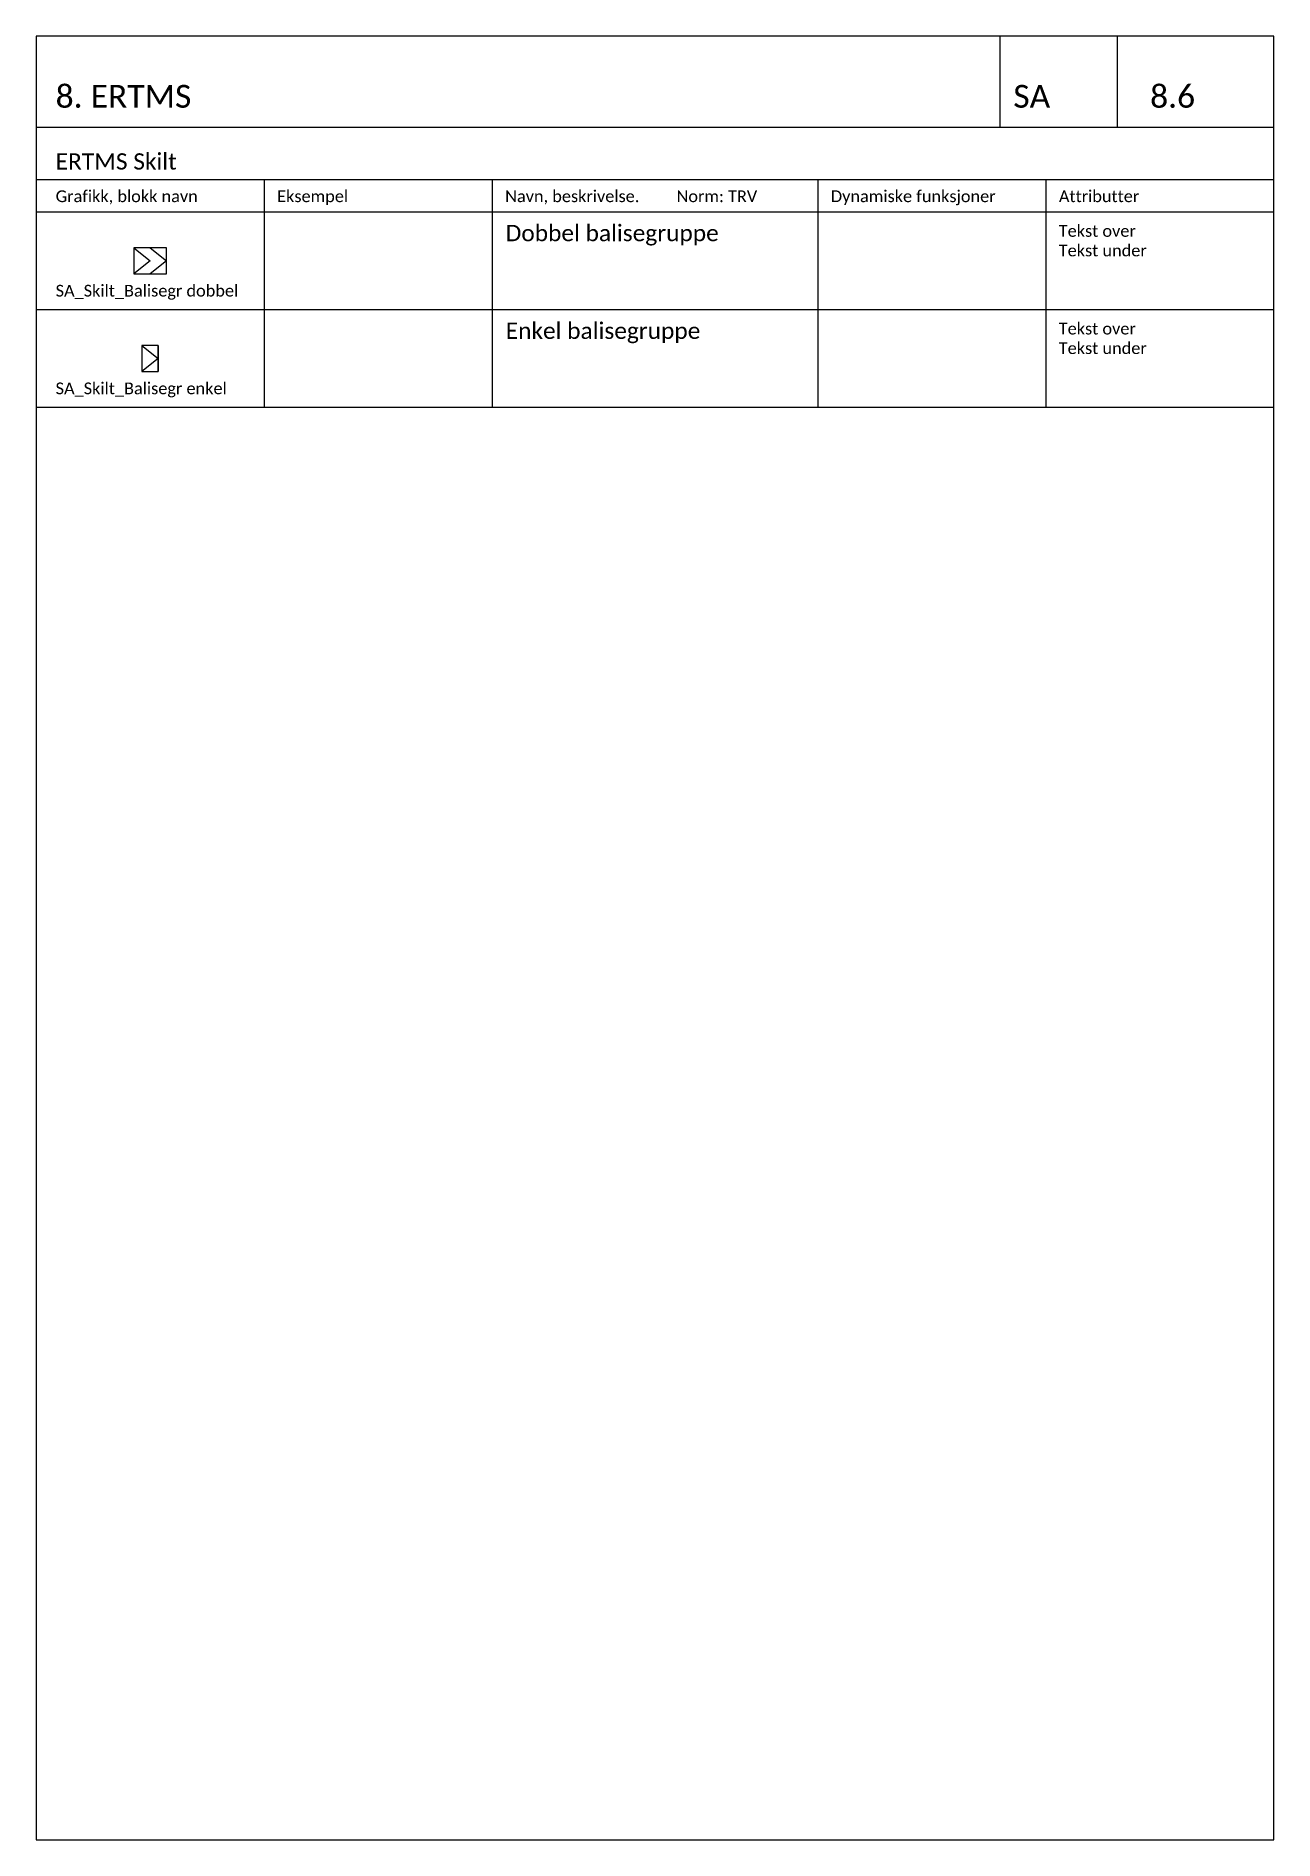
# Model space of a CAD drawing. Header units: millimetres. Extents: x -210 to 2500, y -2763 to 277.
# Drawn here: x 1050 to 1240, y -2149 to -1872 of the extents above; entities that cross this region are included whole.
import ezdxf
from ezdxf.enums import TextEntityAlignment as Align

# ---------------------------------------------------------------- set-up
doc = ezdxf.new("R2010")
doc.units = ezdxf.units.MM
for name, color, linetype in [('RAMME', 5, 'Continuous'), ('RAMME SYMBOLER', 4, 'Continuous'), ('RAMME TEKST', 7, 'Continuous'), ('SIG-Signaler', 2, 'Continuous'), ('SIG_ATT_Tekst25', 2, 'Continuous')]:
    doc.layers.add(name, color=color, linetype=linetype)
doc.styles.add('Calibri', font='calibri.ttf')
doc.styles.add('ISOCP', font='isocp.shx', dxfattribs={"width": 0.9})

msp = doc.modelspace()

# ---------------------------------------------------------------- texts
at = {"layer": 'RAMME TEKST', "linetype": 'ByBlock', "style": 'Calibri'}
for s, height, p in [('8. ERTMS', 3.5, (1053, -1883)), ('SA', 3.5, (1200, -1883)), ('8.6', 3.5, (1221, -1883)), ('ERTMS Skilt', 2.5, (1053, -1892.5)), ('Grafikk, blokk navn', 1.8, (1053, -1897.5)), ('Eksempel', 1.8, (1087, -1897.5)), ('Navn, beskrivelse.         Norm: TRV', 1.8, (1122, -1897.5)), ('Dynamiske funksjoner', 1.8, (1172, -1897.5)), ('Attributter', 1.8, (1207, -1897.5)), ('SA_Skilt_Balisegr dobbel', 1.8, (1053, -1912)), ('SA_Skilt_Balisegr enkel', 1.8, (1053, -1927))]:
    msp.add_text(s, height=height, dxfattribs=at).set_placement(p)
at = {"layer": 'RAMME TEKST', "lineweight": -2, "char_height": 2.5, "width": 44.23355, "attachment_point": 1, "style": 'Calibri'}
for s, insert in [('Dobbel balisegruppe', (1122.087, -1901)), ('Enkel balisegruppe', (1122.087, -1916))]:
    msp.add_mtext(s, dxfattribs=dict(at, insert=insert))
at = {"layer": 'RAMME TEKST', "linetype": 'ByBlock', "lineweight": -2, "char_height": 1.8, "width": 26.77885, "attachment_point": 1, "style": 'Calibri'}
for insert in [(1206.971, -1901.025), (1206.971, -1916.025)]:
    msp.add_mtext('Tekst over\\PTekst under', dxfattribs=dict(at, insert=insert))

# ---------------------------------------------------------------- blocks, each defined once
blk = doc.blocks.new('SA_Skilt_Balisegr dobbel')
at = {"color": 0, "linetype": 'ByBlock', "lineweight": -2}
for p, q in [((-5, 2), (-2.5, 0)), ((-2.5, 0), (-5, -2)), ((-2.5, 2), (0, 0)), ((0, 0), (-2.5, -2))]:
    blk.add_line(p, q, dxfattribs=at)
blk.add_lwpolyline([(-5, -2), (0, -2), (0, 2), (-5, 2)], close=True, dxfattribs=at)
at = {"layer": 'SIG_ATT_Tekst25', "style": 'ISOCP', "width": 0.9}
for tag, p in [('TEKSTOVER', (-2.5, 6, -4)), ('TEKSTUNDER', (-2.5, -6, -4))]:
    blk.add_attdef(tag, text='', height=2.5, dxfattribs=at).set_placement(p, align=Align.MIDDLE_CENTER)
blk = doc.blocks.new('SA_Skilt_Balisegr enkel')
at = {"color": 0, "linetype": 'ByBlock', "lineweight": -2}
for p, q in [((-2.5, 2, 8), (0, 0, 8)), ((0, 0, 8), (-2.5, -2, 8)), ((0, 2, 8), (0, -2, 8))]:
    blk.add_line(p, q, dxfattribs=at)
at = {"color": 0, "linetype": 'ByBlock', "lineweight": -2, "elevation": 8}
blk.add_lwpolyline([(-2.5, -2), (0, -2), (0, 2), (-2.5, 2)], close=True, dxfattribs=at)
at = {"layer": 'SIG_ATT_Tekst25', "style": 'ISOCP', "width": 0.9}
for tag, p in [('TEKSTOVER', (-1.5, 6)), ('TEKSTUNDER', (-1.5, -6))]:
    blk.add_attdef(tag, text='', height=2.5, dxfattribs=at).set_placement(p, align=Align.MIDDLE_CENTER)

# ---------------------------------------------------------------- linework, layer by layer
at = {"layer": 'RAMME'}
msp.add_lwpolyline([(1240, -1872), (1050, -1872), (1050, -2149), (1240, -2149)], close=True, dxfattribs=at)
msp.add_lwpolyline([(1050, -1886), (1240, -1886)], dxfattribs=at)
at = {"layer": 'RAMME SYMBOLER'}
for p, q in [((1198, -1886), (1198, -1872)), ((1216, -1886), (1216, -1872)), ((1050, -1894), (1240, -1894)), ((1085, -1894), (1085, -1929)), ((1120, -1894), (1120, -1929)), ((1170, -1894), (1170, -1929)), ((1205, -1894), (1205, -1929)), ((1050, -1899), (1240, -1899)), ((1050, -1914), (1240, -1914)), ((1050, -1929), (1240, -1929))]:
    msp.add_line(p, q, dxfattribs=at)

# ---------------------------------------------------------------- block references
at = {"layer": 'SIG-Signaler', "lineweight": -2}
for name, p in [('SA_Skilt_Balisegr dobbel', (1070, -1906.5)), ('SA_Skilt_Balisegr enkel', (1068.75, -1921.5, -8))]:
    msp.add_blockref(name, p, dxfattribs=at)

msp.set_redraw_order([(e.dxf.handle, doc.entitydb.next_handle()) for e in msp.query("TEXT MTEXT ATTDEF DIMENSION ARC_DIMENSION")])  # texts and dimensions are drawn at this point

doc.saveas('drawing.dxf')
